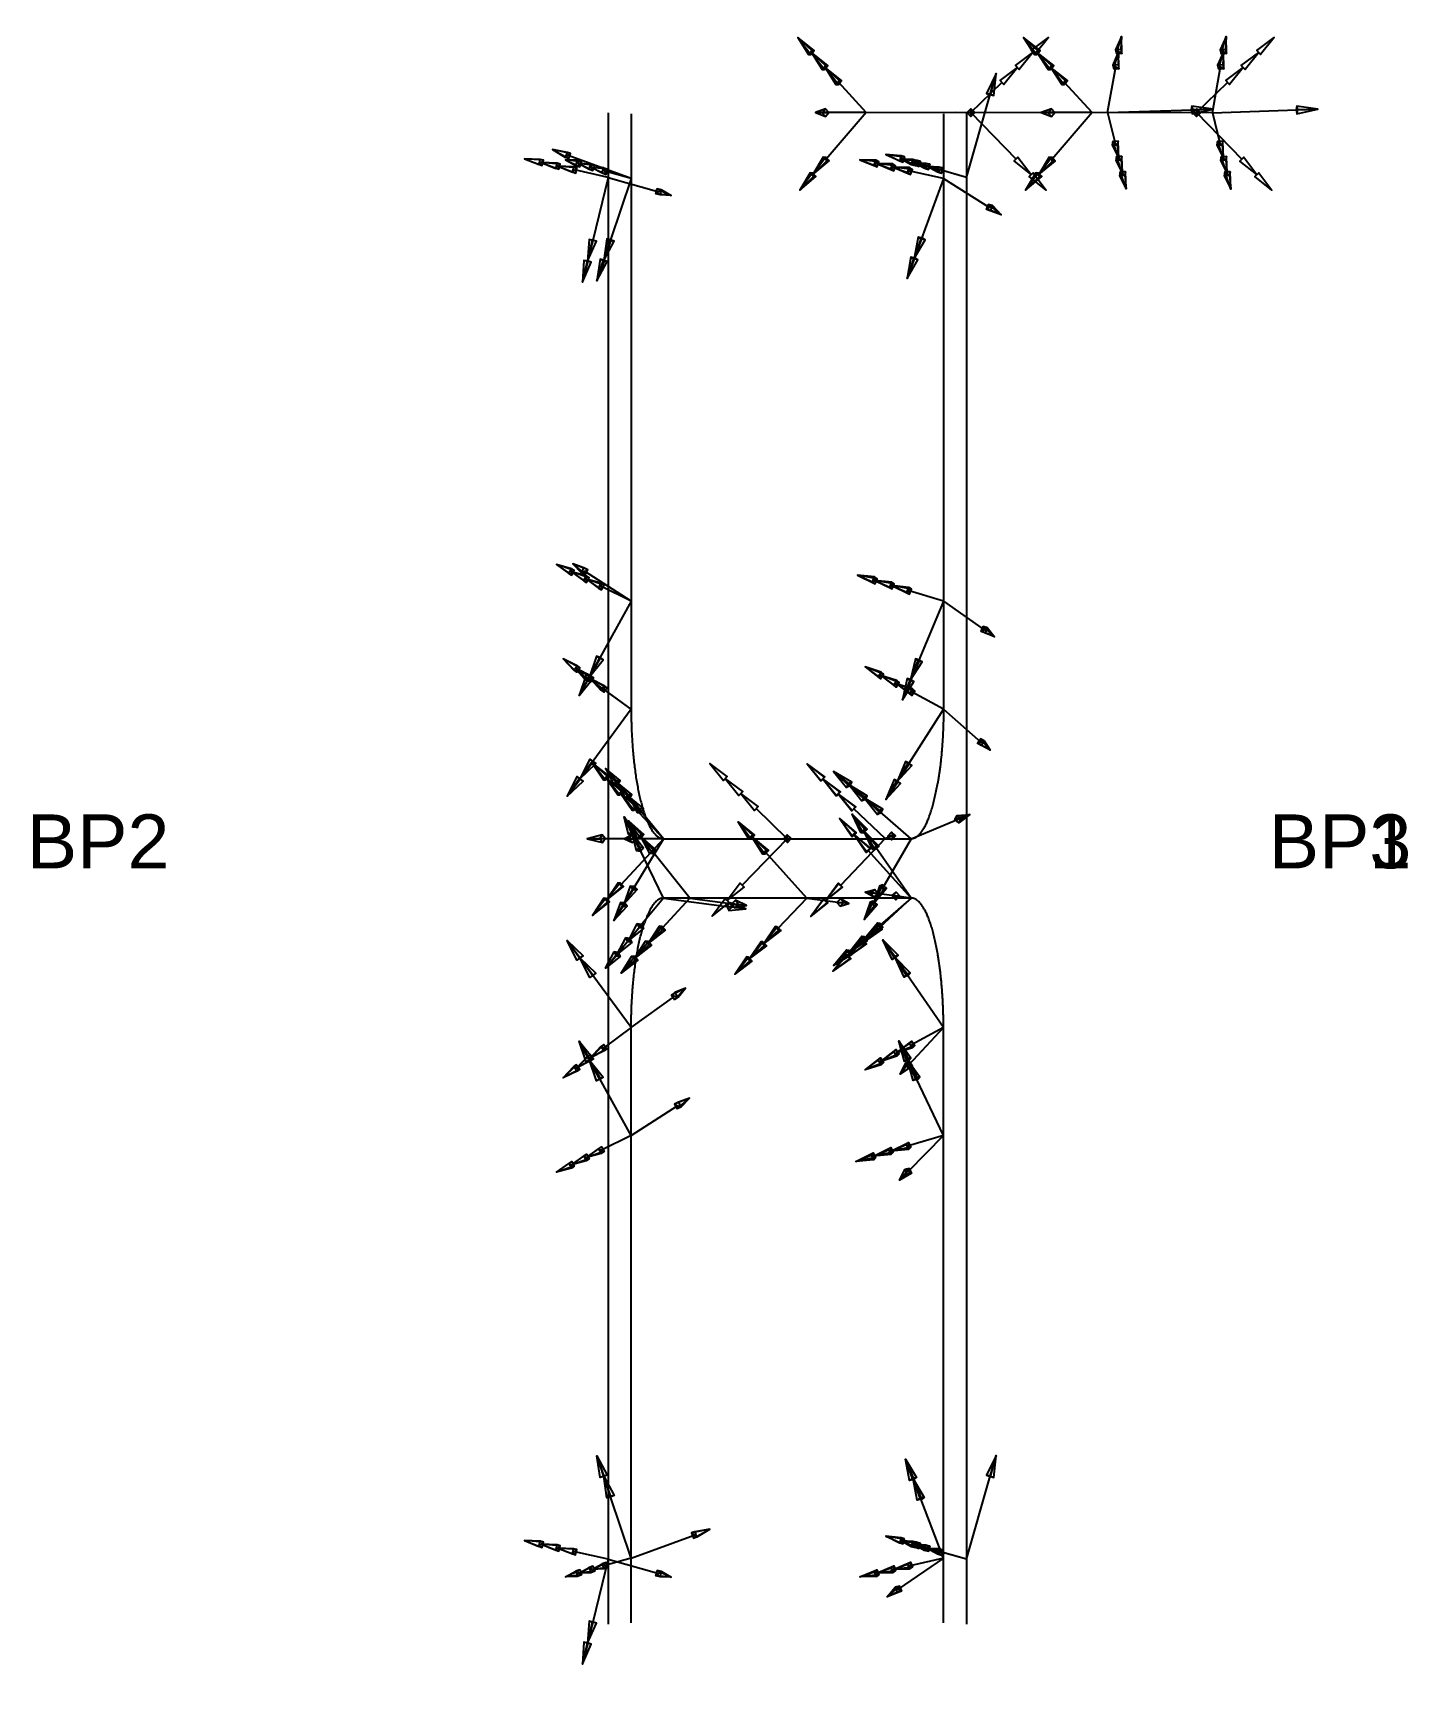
# Model space of a CAD drawing. Header units: millimetres. Extents: x -7889 to 13, y -75 to 78.
# Drawn here: x -114.4 to 12.9, y -75.4 to 77.4 of the extents above; entities that cross this region are included whole.
import ezdxf

# ---------------------------------------------------------------- set-up
doc = ezdxf.new("R2010")
doc.units = ezdxf.units.MM
for name, color, linetype in [('AutoDetect_5_5', 1, 'Continuous'), ('AutoDetect_68_1', 1, 'Continuous'), ('AutoDetect_69_2', 1, 'Continuous'), ('AutoDetect_6_10', 1, 'Continuous'), ('AutoDetect_7_3', 1, 'Continuous'), ('AutoDetect_7_4', 1, 'Continuous'), ('AutoDetect_7_9', 1, 'Continuous'), ('AutoDetect_8_0', 1, 'Continuous'), ('AutoDetect_8_12', 1, 'Continuous'), ('AutoDetect_8_6', 1, 'Continuous'), ('Platte_ID_GUID_7F974D67_DAB2_4c41_98B3_3F86D18BA102', 1, 'Continuous')]:
    doc.layers.add(name, color=color, linetype=linetype)
doc.styles.get("Standard").update_dxf_attribs({"font": 'arial.ttf'})

msp = doc.modelspace()

# ---------------------------------------------------------------- texts
at = {"layer": 'Platte_ID_GUID_7F974D67_DAB2_4c41_98B3_3F86D18BA102', "color": 5}
for s, p in [('BP2', (-115, 0)), ('BP3', (0, 0, -202.37)), ('BP1', (0, 0))]:
    msp.add_text(s, height=5, dxfattribs=at).set_placement(p)

# ---------------------------------------------------------------- blocks, each defined once
blk = doc.blocks.new('Kontrollpunkt')
at = {"color": 0}
for q in [(0, 6), (8, 0), (0, 0, 4)]:
    blk.add_line((0, 0), q, dxfattribs=at)
for points in [[(0.25, 8, -0.25), (-0.25, 8, -0.25), (-0.25, 8, 0.25), (0, 10, 0), (-0.25, 8, -0.25), (0.25, 8, 0.25), (0, 10, 0), (0.25, 8, -0.25), (0.25, 8, 0.25), (-0.25, 8, 0.25)], [(0.25, 6, -0.25), (-0.25, 6, -0.25), (-0.25, 6, 0.25), (0, 8, 0), (-0.25, 6, -0.25), (0.25, 6, 0.25), (0, 8, 0), (0.25, 6, -0.25), (0.25, 6, 0.25), (-0.25, 6, 0.25)], [(0.25, 0.25, 4), (-0.25, 0.25, 4), (-0.25, -0.25, 4), (0, 0, 6), (-0.25, 0.25, 4), (0.25, -0.25, 4), (0, 0, 6), (0.25, 0.25, 4), (0.25, -0.25, 4), (-0.25, -0.25, 4)], [(0.25, 0.25, 6), (-0.25, 0.25, 6), (-0.25, -0.25, 6), (0, 0, 8), (-0.25, 0.25, 6), (0.25, -0.25, 6), (0, 0, 8), (0.25, 0.25, 6), (0.25, -0.25, 6), (-0.25, -0.25, 6)], [(0.25, 0.25, 8), (-0.25, 0.25, 8), (-0.25, -0.25, 8), (0, 0, 10), (-0.25, 0.25, 8), (0.25, -0.25, 8), (0, 0, 10), (0.25, 0.25, 8), (0.25, -0.25, 8), (-0.25, -0.25, 8)], [(8, 0.25, -0.25), (8, 0.25, 0.25), (8, -0.25, 0.25), (10, 0, 0), (8, 0.25, 0.25), (8, -0.25, -0.25), (10, 0, 0), (8, 0.25, -0.25), (8, -0.25, -0.25), (8, -0.25, 0.25)]]:
    blk.add_polyline3d(points, dxfattribs=at)

# ---------------------------------------------------------------- linework, layer by layer
at = {"layer": 'AutoDetect_5_5', "color": 1}
msp.add_line((-61.16, 70, -450), (-61.16, -70, -450), dxfattribs=at)
at = {"layer": 'AutoDetect_68_1', "color": 1}
msp.add_line((-14.92, 70, -285.22), (-38.73, 70.01, -380.73), dxfattribs=at)
at = {"layer": 'AutoDetect_69_2', "color": 1}
msp.add_line((-5.22, 70, -287.64), (-29.03, 70.01, -383.15), dxfattribs=at)
at = {"layer": 'AutoDetect_6_10', "color": 1}
msp.add_line((-28, 70, -317), (-28, -70, -317), dxfattribs=at)
at = {"layer": 'AutoDetect_7_3', "color": 1}
msp.add_line((-33.11, -2.75, -337.5), (-56.05, -2.75, -429.5), dxfattribs=at)
for points, weights in [([(-56.05, -2.75, -429.5), (-57.02, -2.75, -433.41), (-57.81, -5.06, -436.57)], [1, 0.881012129857, 0.858701904205]), ([(-30.65, -7.93, -327.63), (-31.54, -2.75, -331.21), (-33.11, -2.75, -337.5)], [0.860561089676, 0.821518194786, 1])]:
    msp.add_rational_spline(points, weights, degree=2, dxfattribs=at)
at = {"layer": 'AutoDetect_7_4', "color": 1}
msp.add_line((-30.12, -69.9, -325.5), (-30.12, -14.75, -325.5), dxfattribs=at)
msp.add_rational_spline([(-30.12, -14.75, -325.5), (-30.12, -11.01, -325.5), (-30.65, -7.93, -327.63)], [1, 0.885588586401, 0.860561089676], degree=2, dxfattribs=at)
at = {"layer": 'AutoDetect_7_9', "color": 1}
msp.add_line((-59.04, -69.9, -441.5), (-59.04, -14.75, -441.5), dxfattribs=at)
msp.add_rational_spline([(-59.04, -14.75, -441.5), (-59.04, -8.65, -441.5), (-57.81, -5.06, -436.57)], [1, 0.82609465133, 0.858701904205], degree=2, dxfattribs=at)
at = {"layer": 'AutoDetect_8_0', "color": 1}
msp.add_line((-56.05, 2.75, -429.5), (-33.11, 2.75, -337.5), dxfattribs=at)
for points, weights in [([(-33.11, 2.75, -337.5), (-31.54, 2.75, -331.21), (-30.65, 7.93, -327.63)], [1, 0.821518194786, 0.860561089676]), ([(-57.81, 5.06, -436.57), (-57.02, 2.75, -433.41), (-56.05, 2.75, -429.5)], [0.858701904205, 0.881012129857, 1])]:
    msp.add_rational_spline(points, weights, degree=2, dxfattribs=at)
at = {"layer": 'AutoDetect_8_12', "color": 1}
msp.add_line((-59.04, 69.9, -441.5), (-59.04, 14.75, -441.5), dxfattribs=at)
msp.add_rational_spline([(-59.04, 14.75, -441.5), (-59.04, 8.65, -441.5), (-57.81, 5.06, -436.57)], [1, 0.82609465133, 0.858701904205], degree=2, dxfattribs=at)
at = {"layer": 'AutoDetect_8_6', "color": 1}
msp.add_line((-30.12, 69.9, -325.5), (-30.12, 14.75, -325.5), dxfattribs=at)
msp.add_rational_spline([(-30.12, 14.75, -325.5), (-30.12, 11.01, -325.5), (-30.65, 7.93, -327.63)], [1, 0.885588586401, 0.860561089676], degree=2, dxfattribs=at)

# ---------------------------------------------------------------- block references
at = {"layer": 'AutoDetect_5_5', "color": 1, "extrusion": (-0.77604, 0.173648, -0.606307), "rotation": 271.9912685430419}
for p in [(-49.1, -313.19, 331.41), (75.81, -330.14, 309.19)]:
    msp.add_blockref('Kontrollpunkt', p, dxfattribs=at)
at = {"layer": 'AutoDetect_68_1', "color": 1, "extrusion": (-0.633671, 0.696363, 0.336957), "rotation": 290.3192761173611}
for p in [(-19.54, -378.88, -53.95), (-35.01, -295.18, -38.95)]:
    msp.add_blockref('Kontrollpunkt', p, dxfattribs=at)
at = {"layer": 'AutoDetect_69_2', "color": 1, "extrusion": (0.71769, 0.696363, 2.31581e-05), "rotation": 89.99871256722503}
for p in [(69.45, -377.33, 28.95), (54.89, -293.46, 43.95)]:
    msp.add_blockref('Kontrollpunkt', p, dxfattribs=at)
at = {"layer": 'AutoDetect_6_10', "color": 1, "extrusion": (-0.606307, 0.173648, 0.77604), "rotation": 180}
for p in [(-53.82, -234.49, -217.92), (69.24, -207.14, -240.14)]:
    msp.add_blockref('Kontrollpunkt', p, dxfattribs=at)
at = {"layer": 'AutoDetect_7_3', "color": 1, "extrusion": (-0.537033, -0.650895, 0.536592), "rotation": 49.37390321069244}
msp.add_blockref('Kontrollpunkt', (-41.48, -382.71, -198.58), dxfattribs=at)
at = {"layer": 'AutoDetect_7_3', "color": 1, "extrusion": (-0.719736, -0.62547, -0.301276), "rotation": 108.8000801364146}
msp.add_blockref('Kontrollpunkt', (-19.64, -313.75, 127.23), dxfattribs=at)
at = {"layer": 'AutoDetect_7_3', "color": 1, "extrusion": (-0.72664, -0.677535, -0.113757), "rotation": 97.85632823108156}
msp.add_blockref('Kontrollpunkt', (-20.57, -332.34, 64.31), dxfattribs=at)
at = {"layer": 'AutoDetect_7_3', "color": 1, "extrusion": (-0.633669, -0.696364, 0.336957), "rotation": 64.13605915597746}
msp.add_blockref('Kontrollpunkt', (-37.81, -408.09, -105.56), dxfattribs=at)
at = {"layer": 'AutoDetect_7_3', "color": 1, "extrusion": (-0.666179, -0.705143, 0.242855), "rotation": 71.43638491084073}
msp.add_blockref('Kontrollpunkt', (-29.21, -372.67, -60.95), dxfattribs=at)
at = {"layer": 'AutoDetect_7_4', "color": 1, "extrusion": (-0.725368, -0.390731, -0.566719), "rotation": 79.07755079826265}
msp.add_blockref('Kontrollpunkt', (-1.3, -249.19, 212.08), dxfattribs=at)
at = {"layer": 'AutoDetect_7_4', "color": 1, "extrusion": (-0.812593, -0.240087, -0.531085), "rotation": 73.61830306835832}
msp.add_blockref('Kontrollpunkt', (15.2, -256.74, 203.28), dxfattribs=at)
at = {"layer": 'AutoDetect_7_4', "color": 1, "extrusion": (-0.77604, -0.173648, -0.606307), "rotation": 76.33388209254504}
msp.add_blockref('Kontrollpunkt', (55.78, -232.57, 231.82), dxfattribs=at)
at = {"layer": 'AutoDetect_7_9', "color": 1, "extrusion": (-0.628281, -0.466018, 0.622969), "rotation": 89.5461603443937}
msp.add_blockref('Kontrollpunkt', (-23.33, -380.38, -231.07), dxfattribs=at)
at = {"layer": 'AutoDetect_7_9', "color": 1, "extrusion": (-0.690463, -0.338537, 0.63926), "rotation": 94.23750223142905}
msp.add_blockref('Kontrollpunkt', (-3.77, -380.36, -233.09), dxfattribs=at)
at = {"layer": 'AutoDetect_7_9', "color": 1, "extrusion": (-0.606307, -0.173648, 0.77604), "rotation": 93.25609143876665}
msp.add_blockref('Kontrollpunkt', (45.17, -336.15, -295.73), dxfattribs=at)
at = {"layer": 'AutoDetect_8_0', "color": 1, "extrusion": (-0.537033, 0.650895, 0.536592), "rotation": 303.0383696812992}
msp.add_blockref('Kontrollpunkt', (41.48, -382.71, -198.58), dxfattribs=at)
at = {"layer": 'AutoDetect_8_0', "color": 1, "extrusion": (-0.662406, 0.704416, 0.254982), "rotation": 285.1711227708007}
msp.add_blockref('Kontrollpunkt', (38.95, -425.6, -70.45), dxfattribs=at)
at = {"layer": 'AutoDetect_8_0', "color": 1, "extrusion": (-0.717689, 0.696364, -2.27361e-05), "rotation": 269.9987360245397}
msp.add_blockref('Kontrollpunkt', (29.07, -383.5, 33.92), dxfattribs=at)
at = {"layer": 'AutoDetect_8_0', "color": 1, "extrusion": (-0.721243, 0.69191, -0.032689), "rotation": 265.7389634941667}
msp.add_blockref('Kontrollpunkt', (22.61, -346.12, 38.88), dxfattribs=at)
at = {"layer": 'AutoDetect_8_0', "color": 1, "extrusion": (-0.718856, 0.622786, -0.308843), "rotation": 238.3312323255564}
msp.add_blockref('Kontrollpunkt', (19.6, -312.72, 129.75), dxfattribs=at)
at = {"layer": 'AutoDetect_8_12', "color": 1, "extrusion": (-0.606307, 0.173648, 0.77604), "rotation": 266.7439085612334}
msp.add_blockref('Kontrollpunkt', (-45.17, -336.15, -295.73), dxfattribs=at)
at = {"layer": 'AutoDetect_8_12', "color": 1, "extrusion": (-0.690464, 0.338536, 0.63926), "rotation": 265.7624708343215}
msp.add_blockref('Kontrollpunkt', (3.77, -380.36, -233.09), dxfattribs=at)
at = {"layer": 'AutoDetect_8_12', "color": 1, "extrusion": (-0.628281, 0.466018, 0.622969), "rotation": 270.4538285480482}
msp.add_blockref('Kontrollpunkt', (23.33, -380.38, -231.07), dxfattribs=at)
at = {"layer": 'AutoDetect_8_6', "color": 1, "extrusion": (-0.77604, 0.173648, -0.606307), "rotation": 282.1677749164854}
msp.add_blockref('Kontrollpunkt', (-55.78, -232.57, 231.82), dxfattribs=at)
at = {"layer": 'AutoDetect_8_6', "color": 1, "extrusion": (-0.794858, 0.241168, -0.556811), "rotation": 280.3047168793479}
msp.add_blockref('Kontrollpunkt', (-14.94, -250.32, 211.15), dxfattribs=at)
at = {"layer": 'AutoDetect_8_6', "color": 1, "extrusion": (-0.725368, 0.390731, -0.566719), "rotation": 277.4699123837657}
msp.add_blockref('Kontrollpunkt', (1.3, -249.19, 212.08), dxfattribs=at)
at = {"layer": 'Platte_ID_GUID_7F974D67_DAB2_4c41_98B3_3F86D18BA102', "color": 2, "extrusion": (0.171065, -0.707112, 0.686097), "rotation": 343.1687914847767}
for p in [(1.96, -158.41, -247.74), (11.39, -161.74, -247.74)]:
    msp.add_blockref('Kontrollpunkt', p, dxfattribs=at)

msp.set_redraw_order([(e.dxf.handle, doc.entitydb.next_handle()) for e in msp.query("TEXT MTEXT ATTDEF DIMENSION ARC_DIMENSION")])  # texts and dimensions are drawn at this point

doc.saveas('drawing.dxf')
